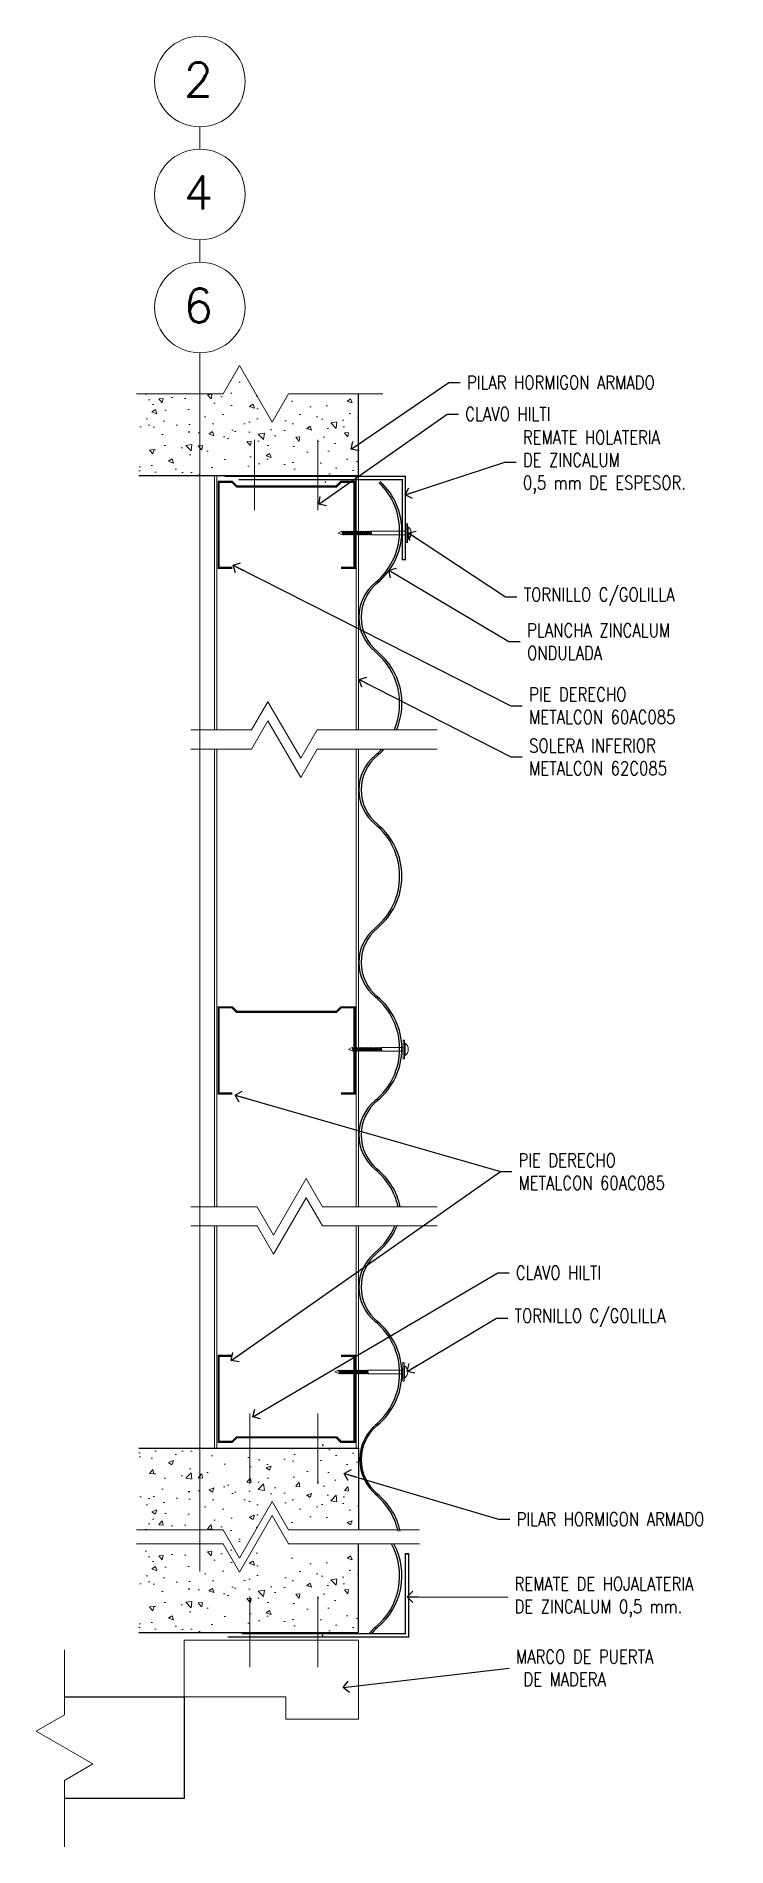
# Model space of a CAD drawing. Header units: metres. Extents: x -40 to 265, y 63 to 163.
# Drawn here: x -37.595 to -37.29, y 63.463 to 64.262 of the extents above; entities that cross this region are included whole.
import ezdxf

# ---------------------------------------------------------------- set-up
doc = ezdxf.new("R2010")
doc.units = ezdxf.units.M
doc.header["$LTSCALE"] = 5
doc.header["$MEASUREMENT"] = 0
doc.linetypes.add('CENTER', pattern=[2, 1.25, -0.25, 0.25, -0.25])
doc.layers.get('0').update_dxf_attribs({"color": 30})
doc.layers.add('_AUX', color=210, linetype='Continuous', lineweight=18, plot=False)
for name, color, linetype, lineweight in [('A-ANNO-SYMB', 3, 'Continuous', 18), ('A-ANNO-TEXT', 3, 'Continuous', 18), ('A-DETL-MBND', 3, 'Continuous', 18), ('A-DETL-MCUT', 4, 'Continuous', 25), ('A-DETL-PATT', 8, 'Continuous', 18)]:
    doc.layers.add(name, color=color, linetype=linetype, lineweight=lineweight)
doc.styles.add('E-ROMANS', font='romans.shx', dxfattribs={"width": 0.8})
doc.dimstyles.new('E-0001_ARW_18', dxfattribs={"dimscale": 0.001, "dimtxt": 1.8, "dimasz": 1.8, "dimexe": 0.9, "dimexo": 0.6, "dimgap": 0.9, "dimtad": 0, "dimdec": 0, "dimlfac": 1000, "dimzin": 0, "dimdsep": 46, "dimtxsty": 'E-ROMANS', "dimblk": 'OPEN90', "dimcen": 0.9, "dimclrd": 256, "dimclre": 256, "dimclrt": 256, "dimadec": 0, "dimazin": 0, "dimtfac": 1, "dimtdec": 0, "dimtmove": 1, "dimatfit": 3, "dimldrblk": 'OPEN90', "dimfxl": 1, "dimtfill": 1, "dimtolj": 1, "dimtzin": 0, "dimarcsym": 0})

msp = doc.modelspace()

# ---------------------------------------------------------------- texts
at = {"layer": 'A-ANNO-TEXT', "style": 'E-ROMANS'}
for s, p in [('2', (-37.529795, 64.235407)), ('4', (-37.529795, 64.185514)), ('6', (-37.529795, 64.135621))]:
    msp.add_text(s, height=0.015, dxfattribs=at).set_placement(p)
at = {"layer": 'A-ANNO-TEXT', "char_height": 0.006, "attachment_point": 4, "style": 'E-ROMANS'}
for s, insert in [('PILAR HORMIGON ARMADO', (-37.404763, 64.109181)), ('CLAVO HILTI', (-37.405571, 64.09524)), ('REMATE HOLATERIA \\PDE ZINCALUM\\P0,5 mm DE ESPESOR.', (-37.380063, 64.07401)), ('TORNILLO C/GOLILLA', (-37.37972, 64.014574)), ('PLANCHA ZINCALUM\\PONDULADA', (-37.378224, 63.994776)), ('PIE DERECHO\\PMETALCON 60AC085', (-37.377325, 63.966471)), ('SOLERA INFERIOR\\PMETALCON 62C085', (-37.377325, 63.943872)), ('PIE DERECHO\\PMETALCON 60AC085', (-37.382, 63.760769)), ('CLAVO HILTI', (-37.383181, 63.716096)), ('TORNILLO C/GOLILLA', (-37.383752, 63.696107)), ('PILAR HORMIGON ARMADO', (-37.382843, 63.607285)), ('REMATE DE HOJALATERIA\\PDE ZINCALUM 0,5 mm.', (-37.383752, 63.572819)), ('MARCO DE PUERTA\\P DE MADERA', (-37.383126, 63.541553))]:
    msp.add_mtext(s, dxfattribs=dict(at, insert=insert))

# ---------------------------------------------------------------- blocks, each defined once
blk = doc.blocks.new('_Open90')
at = {"color": 0, "linetype": 'ByBlock', "lineweight": -2}
for p, q in [((0, 0), (-1, 0)), ((-0.5, 0.5), (0, 0)), ((0, 0), (-0.5, -0.5))]:
    blk.add_line(p, q, dxfattribs=at)

# ---------------------------------------------------------------- hatches: boundary and pattern name
at = {"layer": 'A-DETL-PATT'}
h = msp.add_hatch(dxfattribs=at)
h.set_pattern_fill('AR-CONC', color=256, scale=0.003, style=0)
h.set_pattern_definition([(310, (1.083767, 129.80096), (0.0215178055, 0.001882564), [0.00225, -0.02475]), (5, (1.083767, 129.80096), (-0.00416254, -0.022565764), [0.0018, -0.0198]), (259.5486, (1.08556, 129.801117), (0.0173552815, -0.020683186), [0.001912206, -0.0210342634]), (313.8158, (1.083767, 129.79496), (0.032017231, 0.00496557), [0.003375, -0.037125]), (263.3644, (1.086435, 129.795374), (0.028039881, -0.029223536), [0.002868309, -0.03155139]), (8.8158, (1.083767, 129.79496), (0.028039858, -0.029223558), [0.0027, -0.0297]), (339, (1.086767, 129.79646), (0.0179072116, 0.0120785667), [0.00225, -0.02475]), (34, (1.086767, 129.79646), (0.00729946, -0.0217545014), [0.0018, -0.0198]), (288.5486, (1.08826, 129.797467), (0.025206679, -0.009675915), [0.001912206, -0.0210342634]), (322.5, (1.083767, 129.8009606), (0.00036479566, -0.0099868156), [0, -0.01956, 0, -0.0201, 0, -0.019875]), (352.5, (1.083767, 129.800961), (0.0078920861, -0.0118323514), [0, -0.01146, 0, -0.01911, 0, -0.007575]), (32.5, (1.077077, 129.8009606), (0.0160146731, 0.00067664615), [0, -0.0075, 0, -0.0234, 0, -0.03105]), (42.5, (1.074077, 129.80096), (0.017495585, -0.0030031495), [0, -0.00975, 0, -0.01554, 0, -0.02205])])
h.paths.add_polyline_path([(-37.452676, 64.10417), (-37.452676, 64.06811), (-37.464426, 64.06811, 0.0008222), (-37.464501, 64.068172), (-37.464552, 64.06811), (-37.549726, 64.06811), (-37.549726, 64.10417), (-37.512379, 64.10417), (-37.505162, 64.11667), (-37.490729, 64.09167), (-37.483512, 64.10417)])
h = msp.add_hatch(dxfattribs=at)
h.set_pattern_fill('AR-CONC', color=256, scale=0.003, style=0)
h.set_pattern_definition([(50, (1.083767, -2.094216), (0.0215178055, -0.001882564), [0.00225, -0.02475]), (355, (1.083767, -2.094216), (-0.00416254, 0.022565764), [0.0018, -0.0198]), (100.4514, (1.08556, -2.094373), (0.0173552815, 0.020683186), [0.001912206, -0.0210342634]), (46.1842, (1.083767, -2.088216), (0.032017231, -0.00496557), [0.003375, -0.037125]), (96.6356, (1.086435, -2.08863), (0.028039881, 0.029223536), [0.002868309, -0.03155139]), (351.1842, (1.083767, -2.088216), (0.028039858, 0.029223558), [0.0027, -0.0297]), (21, (1.086767, -2.089716), (0.0179072116, -0.0120785667), [0.00225, -0.02475]), (326, (1.086767, -2.089716), (0.00729946, 0.0217545014), [0.0018, -0.0198]), (71.4514, (1.08826, -2.090723), (0.025206679, 0.009675915), [0.001912206, -0.0210342634]), (37.5, (1.083767, -2.094216), (0.00036479566, 0.0099868156), [0, -0.01956, 0, -0.0201, 0, -0.019875]), (7.5, (1.083767, -2.094216), (0.0078920861, 0.0118323514), [0, -0.01146, 0, -0.01911, 0, -0.007575]), (327.5, (1.077077, -2.094216), (0.0160146731, -0.00067664615), [0, -0.0075, 0, -0.0234, 0, -0.03105]), (317.5, (1.074077, -2.094216), (0.017495585, 0.0030031495), [0, -0.00975, 0, -0.01554, 0, -0.02205])])
h.paths.add_polyline_path([(-37.452676, 63.602574), (-37.452676, 63.638634), (-37.464426, 63.638634, -0.0008222), (-37.464501, 63.638572), (-37.464552, 63.638634), (-37.549726, 63.638634), (-37.549726, 63.602574), (-37.512379, 63.602574), (-37.505162, 63.590074), (-37.490729, 63.615074), (-37.483512, 63.602574)])
h = msp.add_hatch(dxfattribs=at)
h.set_pattern_fill('AR-CONC', color=256, scale=0.003, style=0)
h.set_pattern_definition([(310, (1.083767, 129.290112), (0.0215178055, 0.001882564), [0.00225, -0.02475]), (5, (1.083767, 129.290112), (-0.00416254, -0.022565764), [0.0018, -0.0198]), (259.5486, (1.08556, 129.290268), (0.0173552815, -0.020683186), [0.001912206, -0.0210342634]), (313.8158, (1.083767, 129.284112), (0.032017231, 0.00496557), [0.003375, -0.037125]), (263.3644, (1.086435, 129.284525), (0.028039881, -0.029223536), [0.002868309, -0.03155139]), (8.8158, (1.083767, 129.28411), (0.028039858, -0.029223558), [0.0027, -0.0297]), (339, (1.086767, 129.285612), (0.0179072116, 0.0120785667), [0.00225, -0.02475]), (34, (1.086767, 129.285612), (0.00729946, -0.0217545014), [0.0018, -0.0198]), (288.5486, (1.08826, 129.286618), (0.025206679, -0.009675915), [0.001912206, -0.0210342634]), (322.5, (1.083767, 129.2901116), (0.00036479566, -0.0099868156), [0, -0.01956, 0, -0.0201, 0, -0.019875]), (352.5, (1.083767, 129.290112), (0.0078920861, -0.0118323514), [0, -0.01146, 0, -0.01911, 0, -0.007575]), (32.5, (1.077077, 129.2901116), (0.0160146731, 0.00067664615), [0, -0.0075, 0, -0.0234, 0, -0.03105]), (42.5, (1.074077, 129.290112), (0.017495585, -0.0030031495), [0, -0.00975, 0, -0.01554, 0, -0.02205])])
h.paths.add_polyline_path([(-37.452676, 63.593321), (-37.452676, 63.557261), (-37.464426, 63.557261, 0.0008222), (-37.464501, 63.557323), (-37.464552, 63.557261), (-37.549726, 63.557261), (-37.549726, 63.593321), (-37.512379, 63.593321), (-37.505162, 63.605821), (-37.490729, 63.580821), (-37.483512, 63.593321)])

# ---------------------------------------------------------------- linework, layer by layer
at = {"layer": '_AUX'}
for points in [[(-37.484676, 63.553913), (-37.484676, 63.553913), (-37.529676, 63.553913), (-37.529676, 63.528913), (-37.484676, 63.528913)], [(-37.484676, 63.528913), (-37.484676, 63.518913), (-37.452676, 63.518913), (-37.452676, 63.553913), (-37.484676, 63.553913)]]:
    msp.add_lwpolyline(points, dxfattribs=at)
at = {"layer": 'A-ANNO-SYMB', "linetype": 'CENTER'}
for p, q in [((-37.522676, 64.222085), (-37.522676, 64.212192)), ((-37.522676, 64.172192), (-37.522676, 64.162299)), ((-37.522676, 64.122299), (-37.522676, 63.584175))]:
    msp.add_line(p, q, dxfattribs=at)
at = {"layer": 'A-ANNO-SYMB'}
for p, q in [((-37.499842, 63.955744), (-37.492625, 63.968244)), ((-37.492625, 63.968244), (-37.478191, 63.943244)), ((-37.499842, 63.947234), (-37.492625, 63.959734)), ((-37.492625, 63.959734), (-37.478191, 63.934734)), ((-37.526711, 63.955744), (-37.499842, 63.955744)), ((-37.478191, 63.943244), (-37.470975, 63.955744)), ((-37.470975, 63.955744), (-37.417989, 63.955744)), ((-37.526711, 63.947234), (-37.499842, 63.947234)), ((-37.478191, 63.934734), (-37.470975, 63.947234)), ((-37.470975, 63.947234), (-37.417989, 63.947234)), ((-37.490156, 63.732753), (-37.475723, 63.757753)), ((-37.475723, 63.757753), (-37.468506, 63.745253)), ((-37.490156, 63.724244), (-37.475723, 63.749244)), ((-37.475723, 63.749244), (-37.468506, 63.736744)), ((-37.526711, 63.745253), (-37.497373, 63.745253)), ((-37.497373, 63.745253), (-37.490156, 63.732753)), ((-37.468506, 63.745253), (-37.417989, 63.745253)), ((-37.526711, 63.736744), (-37.497373, 63.736744)), ((-37.497373, 63.736744), (-37.490156, 63.724244)), ((-37.468506, 63.736744), (-37.417989, 63.736744)), ((-37.505162, 63.590074), (-37.490729, 63.615074)), ((-37.490729, 63.615074), (-37.483512, 63.602574)), ((-37.505162, 63.583934), (-37.490729, 63.608934)), ((-37.490729, 63.608934), (-37.483512, 63.596434)), ((-37.550711, 63.602574), (-37.512379, 63.602574)), ((-37.512379, 63.602574), (-37.505162, 63.590074)), ((-37.483512, 63.602574), (-37.425687, 63.602574)), ((-37.550711, 63.596434), (-37.512379, 63.596434)), ((-37.512379, 63.596434), (-37.505162, 63.583934)), ((-37.483512, 63.596434), (-37.425687, 63.596434)), ((-37.582469, 63.520833), (-37.582469, 63.549665)), ((-37.594969, 63.513616), (-37.582469, 63.520833)), ((-37.569969, 63.499183), (-37.594969, 63.513616)), ((-37.582469, 63.491966), (-37.569969, 63.499183)), ((-37.582469, 63.462627), (-37.582469, 63.491966))]:
    msp.add_line(p, q, dxfattribs=at)
for centre in [(-37.522676, 64.242085), (-37.522676, 64.192192), (-37.522676, 64.142299)]:
    msp.add_circle(centre, 0.02, dxfattribs=at)
at = {"layer": 'A-DETL-MBND'}
for p, q in [((-37.512379, 64.10417), (-37.505162, 64.11667)), ((-37.505162, 64.11667), (-37.490729, 64.09167)), ((-37.550711, 64.10417), (-37.512379, 64.10417)), ((-37.490729, 64.09167), (-37.483512, 64.10417)), ((-37.483512, 64.10417), (-37.441989, 64.10417)), ((-37.516249, 63.955744), (-37.516249, 64.06811)), ((-37.515249, 63.955744), (-37.515249, 64.06811)), ((-37.453676, 63.955744), (-37.453676, 64.06811)), ((-37.452676, 63.955744), (-37.452676, 64.06811)), ((-37.431608, 64.046798), (-37.431059, 64.046798)), ((-37.431608, 64.043502), (-37.447197, 64.043502)), ((-37.446812, 64.041854), (-37.431608, 64.041854)), ((-37.431608, 64.038558), (-37.431059, 64.038558)), ((-37.431059, 64.043502), (-37.430784, 64.043502)), ((-37.431059, 64.041854), (-37.430784, 64.041854)), ((-37.516249, 63.947234), (-37.516249, 63.745253)), ((-37.515249, 63.947234), (-37.515249, 63.745253)), ((-37.453676, 63.947234), (-37.453676, 63.745253)), ((-37.452676, 63.947234), (-37.452676, 63.745253)), ((-37.432891, 63.815539), (-37.442614, 63.815539)), ((-37.442229, 63.813891), (-37.432891, 63.813891)), ((-37.432891, 63.818835), (-37.432342, 63.818835)), ((-37.432342, 63.815539), (-37.432067, 63.815539)), ((-37.432342, 63.813891), (-37.432067, 63.813891)), ((-37.432891, 63.810595), (-37.432342, 63.810595)), ((-37.516249, 63.736744), (-37.516249, 63.638634)), ((-37.515249, 63.736744), (-37.515249, 63.638634)), ((-37.453676, 63.736744), (-37.453676, 63.638634)), ((-37.452676, 63.736744), (-37.452676, 63.638634)), ((-37.433103, 63.673131), (-37.448693, 63.673131)), ((-37.448307, 63.671483), (-37.433103, 63.671483)), ((-37.433103, 63.676427), (-37.432554, 63.676427)), ((-37.432554, 63.673131), (-37.432279, 63.673131)), ((-37.432554, 63.671483), (-37.432279, 63.671483)), ((-37.433103, 63.668187), (-37.432554, 63.668187))]:
    msp.add_line(p, q, dxfattribs=at)
at = {"layer": 'A-DETL-MBND', "linetype": 'CENTER'}
for p, q in [((-37.498633, 64.052771), (-37.498633, 64.083922)), ((-37.470574, 64.052771), (-37.470574, 64.083922)), ((-37.500577, 63.653973), (-37.500577, 63.622823)), ((-37.470574, 63.653973), (-37.470574, 63.622823)), ((-37.500577, 63.541922), (-37.500577, 63.573073)), ((-37.470574, 63.541922), (-37.470574, 63.573073))]:
    msp.add_line(p, q, dxfattribs=at)
at = {"layer": 'A-DETL-MBND'}
for points in [[(-37.431608, 64.046798), (-37.431608, 64.038558)], [(-37.431059, 64.046798), (-37.431059, 64.038558)], [(-37.430784, 64.045425), (-37.430784, 64.039932)], [(-37.459979, 64.043502), (-37.461651, 64.042672)], [(-37.459594, 64.041854), (-37.461651, 64.042672)], [(-37.459478, 64.043076), (-37.459979, 64.043502)], [(-37.459594, 64.041854), (-37.459979, 64.043502)], [(-37.459594, 64.041854), (-37.45929, 64.042269)], [(-37.45887, 64.043076), (-37.459371, 64.043502), (-37.459478, 64.043076)], [(-37.45929, 64.042269), (-37.459478, 64.043076)], [(-37.458985, 64.041854), (-37.459371, 64.043502)], [(-37.458985, 64.041854), (-37.45929, 64.042269)], [(-37.458985, 64.041854), (-37.458681, 64.042269)], [(-37.458261, 64.043076), (-37.458762, 64.043502), (-37.45887, 64.043076)], [(-37.458681, 64.042269), (-37.45887, 64.043076)], [(-37.458377, 64.041854), (-37.458762, 64.043502)], [(-37.458377, 64.041854), (-37.458681, 64.042269)], [(-37.458377, 64.041854), (-37.458072, 64.042269)], [(-37.457652, 64.043076), (-37.458153, 64.043502), (-37.458261, 64.043076)], [(-37.458072, 64.042269), (-37.458261, 64.043076)], [(-37.457768, 64.041854), (-37.458153, 64.043502)], [(-37.457768, 64.041854), (-37.458072, 64.042269)], [(-37.457768, 64.041854), (-37.457464, 64.042269)], [(-37.457044, 64.043076), (-37.457545, 64.043502), (-37.457652, 64.043076)], [(-37.457464, 64.042269), (-37.457652, 64.043076)], [(-37.457159, 64.041854), (-37.457545, 64.043502)], [(-37.457159, 64.041854), (-37.457464, 64.042269)], [(-37.457159, 64.041854), (-37.456855, 64.042269)], [(-37.456435, 64.043076), (-37.456936, 64.043502), (-37.457044, 64.043076)], [(-37.456855, 64.042269), (-37.457044, 64.043076)], [(-37.456551, 64.041854), (-37.456936, 64.043502)], [(-37.456551, 64.041854), (-37.456855, 64.042269)], [(-37.456551, 64.041854), (-37.456246, 64.042269)], [(-37.455826, 64.043076), (-37.456327, 64.043502), (-37.456435, 64.043076)], [(-37.456246, 64.042269), (-37.456435, 64.043076)], [(-37.455942, 64.041854), (-37.456327, 64.043502)], [(-37.455657, 64.042242), (-37.455942, 64.041854), (-37.456327, 64.043502)], [(-37.455942, 64.041854), (-37.456246, 64.042269)], [(-37.455942, 64.041854), (-37.456246, 64.042269)], [(-37.455942, 64.041854), (-37.455638, 64.042269)], [(-37.455657, 64.04345), (-37.455719, 64.043502), (-37.455826, 64.043076)], [(-37.455218, 64.043076), (-37.455719, 64.043502), (-37.455826, 64.043076)], [(-37.455638, 64.042269), (-37.455826, 64.043076)], [(-37.455657, 64.042353), (-37.455826, 64.043076)], [(-37.455719, 64.043502), (-37.455657, 64.04324)], [(-37.455333, 64.041854), (-37.455719, 64.043502)], [(-37.455333, 64.041854), (-37.455638, 64.042269)], [(-37.455333, 64.041854), (-37.455029, 64.042269)], [(-37.454609, 64.043076), (-37.45511, 64.043502), (-37.455218, 64.043076)], [(-37.455029, 64.042269), (-37.455218, 64.043076)], [(-37.454725, 64.041854), (-37.45511, 64.043502)], [(-37.454725, 64.041854), (-37.455029, 64.042269)], [(-37.454725, 64.041854), (-37.45442, 64.042269)], [(-37.454, 64.043076), (-37.454501, 64.043502), (-37.454609, 64.043076)], [(-37.45442, 64.042269), (-37.454609, 64.043076)], [(-37.453893, 64.043502), (-37.453507, 64.041854), (-37.453812, 64.042269), (-37.454116, 64.041854), (-37.454501, 64.043502)], [(-37.454116, 64.041854), (-37.45442, 64.042269)], [(-37.453392, 64.043076), (-37.453893, 64.043502), (-37.454, 64.043076)], [(-37.453812, 64.042269), (-37.454, 64.043076)], [(-37.453507, 64.041854), (-37.453203, 64.042269)], [(-37.452783, 64.043076), (-37.453284, 64.043502), (-37.453392, 64.043076)], [(-37.453203, 64.042269), (-37.453392, 64.043076)], [(-37.452899, 64.041854), (-37.453284, 64.043502)], [(-37.452899, 64.041854), (-37.453203, 64.042269)], [(-37.452899, 64.041854), (-37.452594, 64.042269)], [(-37.452174, 64.043076), (-37.452675, 64.043502), (-37.452783, 64.043076)], [(-37.452594, 64.042269), (-37.452783, 64.043076)], [(-37.45229, 64.041854), (-37.452675, 64.043502)], [(-37.45229, 64.041854), (-37.452594, 64.042269)], [(-37.45229, 64.041854), (-37.451986, 64.042269)], [(-37.451566, 64.043076), (-37.452067, 64.043502), (-37.452174, 64.043076)], [(-37.451986, 64.042269), (-37.452174, 64.043076)], [(-37.451681, 64.041854), (-37.452067, 64.043502)], [(-37.451681, 64.041854), (-37.451986, 64.042269)], [(-37.451681, 64.041854), (-37.451377, 64.042269)], [(-37.450957, 64.043076), (-37.451458, 64.043502), (-37.451566, 64.043076)], [(-37.451377, 64.042269), (-37.451566, 64.043076)], [(-37.451073, 64.041854), (-37.451458, 64.043502)], [(-37.451073, 64.041854), (-37.451377, 64.042269)], [(-37.451073, 64.041854), (-37.450768, 64.042269)], [(-37.450348, 64.043076), (-37.450849, 64.043502), (-37.450957, 64.043076)], [(-37.450768, 64.042269), (-37.450957, 64.043076)], [(-37.450464, 64.041854), (-37.450849, 64.043502)], [(-37.450464, 64.041854), (-37.450768, 64.042269)], [(-37.450464, 64.041854), (-37.45016, 64.042269)], [(-37.44974, 64.043076), (-37.450241, 64.043502), (-37.450348, 64.043076)], [(-37.45016, 64.042269), (-37.450348, 64.043076)], [(-37.449855, 64.041854), (-37.450241, 64.043502)], [(-37.449855, 64.041854), (-37.45016, 64.042269)], [(-37.449855, 64.041854), (-37.449551, 64.042269)], [(-37.449131, 64.043076), (-37.449632, 64.043502), (-37.44974, 64.043076)], [(-37.449551, 64.042269), (-37.44974, 64.043076)], [(-37.449247, 64.041854), (-37.449632, 64.043502)], [(-37.449247, 64.041854), (-37.449551, 64.042269)], [(-37.449247, 64.041854), (-37.448942, 64.042269)], [(-37.448522, 64.043076), (-37.449023, 64.043502), (-37.449131, 64.043076)], [(-37.448942, 64.042269), (-37.449131, 64.043076)], [(-37.448638, 64.041854), (-37.449023, 64.043502)], [(-37.448638, 64.041854), (-37.448942, 64.042269)], [(-37.448638, 64.041854), (-37.448334, 64.042269)], [(-37.447914, 64.043076), (-37.448415, 64.043502), (-37.448522, 64.043076)], [(-37.448334, 64.042269), (-37.448522, 64.043076)], [(-37.448029, 64.041854), (-37.448415, 64.043502)], [(-37.448029, 64.041854), (-37.448334, 64.042269)], [(-37.448029, 64.041854), (-37.447725, 64.042269)], [(-37.447305, 64.043076), (-37.447806, 64.043502), (-37.447914, 64.043076)], [(-37.447725, 64.042269), (-37.447914, 64.043076)], [(-37.447197, 64.043502), (-37.447305, 64.043076), (-37.447116, 64.042269), (-37.447421, 64.041854), (-37.447806, 64.043502)], [(-37.447421, 64.041854), (-37.447725, 64.042269)], [(-37.446812, 64.041854), (-37.447197, 64.043502)], [(-37.446812, 64.041854), (-37.447116, 64.042269)], [(-37.455396, 63.815539), (-37.457067, 63.814709)], [(-37.45501, 63.813891), (-37.457067, 63.814709)], [(-37.454895, 63.815113), (-37.455396, 63.815539)], [(-37.45501, 63.813891), (-37.455396, 63.815539)], [(-37.45501, 63.813891), (-37.454706, 63.814306)], [(-37.454286, 63.815113), (-37.454787, 63.815539), (-37.454895, 63.815113)], [(-37.454706, 63.814306), (-37.454895, 63.815113)], [(-37.454402, 63.813891), (-37.454787, 63.815539)], [(-37.454402, 63.813891), (-37.454706, 63.814306)], [(-37.454402, 63.813891), (-37.454097, 63.814306)], [(-37.453677, 63.815113), (-37.454178, 63.815539), (-37.454286, 63.815113)], [(-37.454097, 63.814306), (-37.454286, 63.815113)], [(-37.453793, 63.813891), (-37.454178, 63.815539)], [(-37.453793, 63.813891), (-37.454097, 63.814306)], [(-37.453793, 63.813891), (-37.453489, 63.814306)], [(-37.453069, 63.815113), (-37.45357, 63.815539), (-37.453677, 63.815113)], [(-37.453489, 63.814306), (-37.453677, 63.815113)], [(-37.453184, 63.813891), (-37.45357, 63.815539)], [(-37.453184, 63.813891), (-37.453489, 63.814306)], [(-37.453184, 63.813891), (-37.45288, 63.814306)], [(-37.45246, 63.815113), (-37.452961, 63.815539), (-37.453069, 63.815113)], [(-37.45288, 63.814306), (-37.453069, 63.815113)], [(-37.452576, 63.813891), (-37.452961, 63.815539)], [(-37.452576, 63.813891), (-37.45288, 63.814306)], [(-37.452576, 63.813891), (-37.452272, 63.814306)], [(-37.451851, 63.815113), (-37.452352, 63.815539), (-37.45246, 63.815113)], [(-37.452272, 63.814306), (-37.45246, 63.815113)], [(-37.451967, 63.813891), (-37.452352, 63.815539)], [(-37.451967, 63.813891), (-37.452272, 63.814306)], [(-37.451967, 63.813891), (-37.451663, 63.814306)], [(-37.451243, 63.815113), (-37.451744, 63.815539), (-37.451851, 63.815113)], [(-37.451663, 63.814306), (-37.451851, 63.815113)], [(-37.451359, 63.813891), (-37.451744, 63.815539)], [(-37.451074, 63.814279), (-37.451359, 63.813891), (-37.451744, 63.815539)], [(-37.451359, 63.813891), (-37.451663, 63.814306)], [(-37.451359, 63.813891), (-37.451663, 63.814306)], [(-37.451359, 63.813891), (-37.451054, 63.814306)], [(-37.451074, 63.815487), (-37.451135, 63.815539), (-37.451243, 63.815113)], [(-37.450634, 63.815113), (-37.451135, 63.815539), (-37.451243, 63.815113)], [(-37.451054, 63.814306), (-37.451243, 63.815113)], [(-37.451074, 63.81439), (-37.451243, 63.815113)], [(-37.451135, 63.815539), (-37.451074, 63.815277)], [(-37.45075, 63.813891), (-37.451135, 63.815539)], [(-37.45075, 63.813891), (-37.451054, 63.814306)], [(-37.45075, 63.813891), (-37.450446, 63.814306)], [(-37.450025, 63.815113), (-37.450526, 63.815539), (-37.450634, 63.815113)], [(-37.450446, 63.814306), (-37.450634, 63.815113)], [(-37.450141, 63.813891), (-37.450526, 63.815539)], [(-37.450141, 63.813891), (-37.450446, 63.814306)], [(-37.450141, 63.813891), (-37.449837, 63.814306)], [(-37.449417, 63.815113), (-37.449918, 63.815539), (-37.450025, 63.815113)], [(-37.449837, 63.814306), (-37.450025, 63.815113)], [(-37.449309, 63.815539), (-37.448924, 63.813891), (-37.449228, 63.814306), (-37.449533, 63.813891), (-37.449918, 63.815539)], [(-37.449533, 63.813891), (-37.449837, 63.814306)], [(-37.448808, 63.815113), (-37.449309, 63.815539), (-37.449417, 63.815113)], [(-37.449228, 63.814306), (-37.449417, 63.815113)], [(-37.448924, 63.813891), (-37.44862, 63.814306)], [(-37.448199, 63.815113), (-37.4487, 63.815539), (-37.448808, 63.815113)], [(-37.44862, 63.814306), (-37.448808, 63.815113)], [(-37.448315, 63.813891), (-37.4487, 63.815539)], [(-37.448315, 63.813891), (-37.44862, 63.814306)], [(-37.448315, 63.813891), (-37.448011, 63.814306)], [(-37.447591, 63.815113), (-37.448092, 63.815539), (-37.448199, 63.815113)], [(-37.448011, 63.814306), (-37.448199, 63.815113)], [(-37.447707, 63.813891), (-37.448092, 63.815539)], [(-37.447707, 63.813891), (-37.448011, 63.814306)], [(-37.447707, 63.813891), (-37.447402, 63.814306)], [(-37.446982, 63.815113), (-37.447483, 63.815539), (-37.447591, 63.815113)], [(-37.447402, 63.814306), (-37.447591, 63.815113)], [(-37.447098, 63.813891), (-37.447483, 63.815539)], [(-37.447098, 63.813891), (-37.447402, 63.814306)], [(-37.447098, 63.813891), (-37.446794, 63.814306)], [(-37.446373, 63.815113), (-37.446874, 63.815539), (-37.446982, 63.815113)], [(-37.446794, 63.814306), (-37.446982, 63.815113)], [(-37.446489, 63.813891), (-37.446874, 63.815539)], [(-37.446489, 63.813891), (-37.446794, 63.814306)], [(-37.446489, 63.813891), (-37.446185, 63.814306)], [(-37.445765, 63.815113), (-37.446266, 63.815539), (-37.446373, 63.815113)], [(-37.446185, 63.814306), (-37.446373, 63.815113)], [(-37.445881, 63.813891), (-37.446266, 63.815539)], [(-37.445881, 63.813891), (-37.446185, 63.814306)], [(-37.445881, 63.813891), (-37.445576, 63.814306)], [(-37.445156, 63.815113), (-37.445657, 63.815539), (-37.445765, 63.815113)], [(-37.445576, 63.814306), (-37.445765, 63.815113)], [(-37.445272, 63.813891), (-37.445657, 63.815539)], [(-37.445272, 63.813891), (-37.445576, 63.814306)], [(-37.445272, 63.813891), (-37.444968, 63.814306)], [(-37.444547, 63.815113), (-37.445048, 63.815539), (-37.445156, 63.815113)], [(-37.444968, 63.814306), (-37.445156, 63.815113)], [(-37.444663, 63.813891), (-37.445048, 63.815539)], [(-37.444663, 63.813891), (-37.444968, 63.814306)], [(-37.444663, 63.813891), (-37.444359, 63.814306)], [(-37.443939, 63.815113), (-37.44444, 63.815539), (-37.444547, 63.815113)], [(-37.444359, 63.814306), (-37.444547, 63.815113)], [(-37.444055, 63.813891), (-37.44444, 63.815539)], [(-37.444055, 63.813891), (-37.444359, 63.814306)], [(-37.444055, 63.813891), (-37.44375, 63.814306)], [(-37.44333, 63.815113), (-37.443831, 63.815539), (-37.443939, 63.815113)], [(-37.44375, 63.814306), (-37.443939, 63.815113)], [(-37.443446, 63.813891), (-37.443831, 63.815539)], [(-37.443446, 63.813891), (-37.44375, 63.814306)], [(-37.443446, 63.813891), (-37.443142, 63.814306)], [(-37.442721, 63.815113), (-37.443222, 63.815539), (-37.44333, 63.815113)], [(-37.443142, 63.814306), (-37.44333, 63.815113)], [(-37.442614, 63.815539), (-37.442721, 63.815113), (-37.442533, 63.814306), (-37.442837, 63.813891), (-37.443222, 63.815539)], [(-37.442837, 63.813891), (-37.443142, 63.814306)], [(-37.442229, 63.813891), (-37.442614, 63.815539)], [(-37.442229, 63.813891), (-37.442533, 63.814306)], [(-37.432891, 63.818835), (-37.432891, 63.810595)], [(-37.432342, 63.818835), (-37.432342, 63.810595)], [(-37.432067, 63.817462), (-37.432067, 63.811968)], [(-37.461475, 63.673131), (-37.463146, 63.672301)], [(-37.461089, 63.671483), (-37.463146, 63.672301)], [(-37.461089, 63.671483), (-37.461475, 63.673131)], [(-37.460974, 63.672705), (-37.461475, 63.673131)], [(-37.461089, 63.671483), (-37.460785, 63.671898)], [(-37.460365, 63.672705), (-37.460866, 63.673131), (-37.460974, 63.672705)], [(-37.460785, 63.671898), (-37.460974, 63.672705)], [(-37.460481, 63.671483), (-37.460866, 63.673131)], [(-37.460481, 63.671483), (-37.460785, 63.671898)], [(-37.460481, 63.671483), (-37.460176, 63.671898)], [(-37.459756, 63.672705), (-37.460257, 63.673131), (-37.460365, 63.672705)], [(-37.460176, 63.671898), (-37.460365, 63.672705)], [(-37.459872, 63.671483), (-37.460257, 63.673131)], [(-37.459872, 63.671483), (-37.460176, 63.671898)], [(-37.459872, 63.671483), (-37.459568, 63.671898)], [(-37.459148, 63.672705), (-37.459649, 63.673131), (-37.459756, 63.672705)], [(-37.459568, 63.671898), (-37.459756, 63.672705)], [(-37.459263, 63.671483), (-37.459649, 63.673131)], [(-37.459263, 63.671483), (-37.459568, 63.671898)], [(-37.459263, 63.671483), (-37.458959, 63.671898)], [(-37.458539, 63.672705), (-37.45904, 63.673131), (-37.459148, 63.672705)], [(-37.458959, 63.671898), (-37.459148, 63.672705)], [(-37.458655, 63.671483), (-37.45904, 63.673131)], [(-37.458655, 63.671483), (-37.458959, 63.671898)], [(-37.458655, 63.671483), (-37.45835, 63.671898)], [(-37.45793, 63.672705), (-37.458431, 63.673131), (-37.458539, 63.672705)], [(-37.45835, 63.671898), (-37.458539, 63.672705)], [(-37.458046, 63.671483), (-37.458431, 63.673131)], [(-37.458046, 63.671483), (-37.45835, 63.671898)], [(-37.458046, 63.671483), (-37.457742, 63.671898)], [(-37.457322, 63.672705), (-37.457823, 63.673131), (-37.45793, 63.672705)], [(-37.457742, 63.671898), (-37.45793, 63.672705)], [(-37.457153, 63.671871), (-37.457437, 63.671483), (-37.457823, 63.673131)], [(-37.457437, 63.671483), (-37.457823, 63.673131)], [(-37.457437, 63.671483), (-37.457742, 63.671898)], [(-37.457437, 63.671483), (-37.457742, 63.671898)], [(-37.457437, 63.671483), (-37.457133, 63.671898)], [(-37.456713, 63.672705), (-37.457214, 63.673131), (-37.457322, 63.672705)], [(-37.457153, 63.673079), (-37.457214, 63.673131), (-37.457322, 63.672705)], [(-37.457153, 63.671982), (-37.457322, 63.672705)], [(-37.457133, 63.671898), (-37.457322, 63.672705)], [(-37.456829, 63.671483), (-37.457214, 63.673131)], [(-37.457214, 63.673131), (-37.457153, 63.672869)], [(-37.456829, 63.671483), (-37.457133, 63.671898)], [(-37.456829, 63.671483), (-37.456524, 63.671898)], [(-37.456104, 63.672705), (-37.456605, 63.673131), (-37.456713, 63.672705)], [(-37.456524, 63.671898), (-37.456713, 63.672705)], [(-37.45622, 63.671483), (-37.456605, 63.673131)], [(-37.45622, 63.671483), (-37.456524, 63.671898)], [(-37.45622, 63.671483), (-37.455916, 63.671898)], [(-37.455496, 63.672705), (-37.455997, 63.673131), (-37.456104, 63.672705)], [(-37.455916, 63.671898), (-37.456104, 63.672705)], [(-37.455388, 63.673131), (-37.455003, 63.671483), (-37.455307, 63.671898), (-37.455611, 63.671483), (-37.455997, 63.673131)], [(-37.455611, 63.671483), (-37.455916, 63.671898)], [(-37.454887, 63.672705), (-37.455388, 63.673131), (-37.455496, 63.672705)], [(-37.455307, 63.671898), (-37.455496, 63.672705)], [(-37.455003, 63.671483), (-37.454698, 63.671898)], [(-37.454278, 63.672705), (-37.454779, 63.673131), (-37.454887, 63.672705)], [(-37.454698, 63.671898), (-37.454887, 63.672705)], [(-37.454394, 63.671483), (-37.454779, 63.673131)], [(-37.454394, 63.671483), (-37.454698, 63.671898)], [(-37.454394, 63.671483), (-37.45409, 63.671898)], [(-37.45367, 63.672705), (-37.454171, 63.673131), (-37.454278, 63.672705)], [(-37.45409, 63.671898), (-37.454278, 63.672705)], [(-37.453785, 63.671483), (-37.454171, 63.673131)], [(-37.453785, 63.671483), (-37.45409, 63.671898)], [(-37.453785, 63.671483), (-37.453481, 63.671898)], [(-37.453061, 63.672705), (-37.453562, 63.673131), (-37.45367, 63.672705)], [(-37.453481, 63.671898), (-37.45367, 63.672705)], [(-37.453177, 63.671483), (-37.453562, 63.673131)], [(-37.453177, 63.671483), (-37.453481, 63.671898)], [(-37.453177, 63.671483), (-37.452872, 63.671898)], [(-37.452452, 63.672705), (-37.452953, 63.673131), (-37.453061, 63.672705)], [(-37.452872, 63.671898), (-37.453061, 63.672705)], [(-37.452568, 63.671483), (-37.452953, 63.673131)], [(-37.452568, 63.671483), (-37.452872, 63.671898)], [(-37.452568, 63.671483), (-37.452264, 63.671898)], [(-37.451844, 63.672705), (-37.452345, 63.673131), (-37.452452, 63.672705)], [(-37.452264, 63.671898), (-37.452452, 63.672705)], [(-37.451959, 63.671483), (-37.452345, 63.673131)], [(-37.451959, 63.671483), (-37.452264, 63.671898)], [(-37.451959, 63.671483), (-37.451655, 63.671898)], [(-37.451235, 63.672705), (-37.451736, 63.673131), (-37.451844, 63.672705)], [(-37.451655, 63.671898), (-37.451844, 63.672705)], [(-37.451351, 63.671483), (-37.451736, 63.673131)], [(-37.451351, 63.671483), (-37.451655, 63.671898)], [(-37.451351, 63.671483), (-37.451046, 63.671898)], [(-37.450626, 63.672705), (-37.451127, 63.673131), (-37.451235, 63.672705)], [(-37.451046, 63.671898), (-37.451235, 63.672705)], [(-37.450742, 63.671483), (-37.451127, 63.673131)], [(-37.450742, 63.671483), (-37.451046, 63.671898)], [(-37.450742, 63.671483), (-37.450438, 63.671898)], [(-37.450018, 63.672705), (-37.450519, 63.673131), (-37.450626, 63.672705)], [(-37.450438, 63.671898), (-37.450626, 63.672705)], [(-37.450133, 63.671483), (-37.450519, 63.673131)], [(-37.450133, 63.671483), (-37.450438, 63.671898)], [(-37.450133, 63.671483), (-37.449829, 63.671898)], [(-37.449409, 63.672705), (-37.44991, 63.673131), (-37.450018, 63.672705)], [(-37.449829, 63.671898), (-37.450018, 63.672705)], [(-37.449525, 63.671483), (-37.44991, 63.673131)], [(-37.449525, 63.671483), (-37.449829, 63.671898)], [(-37.449525, 63.671483), (-37.44922, 63.671898)], [(-37.4488, 63.672705), (-37.449301, 63.673131), (-37.449409, 63.672705)], [(-37.44922, 63.671898), (-37.449409, 63.672705)], [(-37.448693, 63.673131), (-37.4488, 63.672705), (-37.448612, 63.671898), (-37.448916, 63.671483), (-37.449301, 63.673131)], [(-37.448916, 63.671483), (-37.44922, 63.671898)], [(-37.448307, 63.671483), (-37.448693, 63.673131)], [(-37.448307, 63.671483), (-37.448612, 63.671898)], [(-37.433103, 63.676427), (-37.433103, 63.668187)], [(-37.432554, 63.676427), (-37.432554, 63.668187)], [(-37.432279, 63.675054), (-37.432279, 63.669561)]]:
    msp.add_lwpolyline(points, dxfattribs=at)
for centre in [(-37.432844, 64.042678), (-37.434127, 63.814715), (-37.434339, 63.672307)]:
    msp.add_arc(centre, 0.003433, 306.869898, 53.130102, dxfattribs=at)
at = {"layer": 'A-DETL-MCUT'}
for p, q in [((-37.452676, 64.06811), (-37.452676, 64.104021)), ((-37.549726, 64.06811), (-37.452676, 64.06811)), ((-37.467094, 64.065475), (-37.46757, 64.064982)), ((-37.549726, 63.638634), (-37.452676, 63.638634)), ((-37.468722, 63.640207), (-37.468313, 63.639709)), ((-37.452676, 63.638634), (-37.452676, 63.602724)), ((-37.452676, 63.557261), (-37.452676, 63.596434)), ((-37.549726, 63.557261), (-37.452676, 63.557261)), ((-37.468722, 63.555688), (-37.468313, 63.556187))]:
    msp.add_line(p, q, dxfattribs=at)
for points, const_width in [([(-37.460403, 64.027292), (-37.454403, 64.027292), (-37.454403, 64.065292), (-37.460403, 64.065292), (-37.462348, 64.063316), (-37.495403, 64.063316), (-37.506459, 64.063316), (-37.508403, 64.065292), (-37.514403, 64.065292), (-37.514403, 64.027292), (-37.508403, 64.027292)], 0.001), ([(-37.505569, 64.066279), (-37.43334, 64.066279), (-37.43334, 64.030999), (-37.431927, 64.030999), (-37.431927, 64.06769), (-37.511823, 64.06769)], 0.0006), ([(-37.460403, 63.795293), (-37.454403, 63.795293), (-37.454403, 63.833293), (-37.460403, 63.833293), (-37.462348, 63.831317), (-37.495403, 63.831317), (-37.506459, 63.831317), (-37.508403, 63.833293), (-37.514403, 63.833293), (-37.514403, 63.795293), (-37.508403, 63.795293)], 0.001), ([(-37.460403, 63.679453), (-37.454403, 63.679453), (-37.454403, 63.641453), (-37.460403, 63.641453), (-37.462348, 63.643429), (-37.495403, 63.643429), (-37.506459, 63.643429), (-37.508403, 63.641453), (-37.514403, 63.641453), (-37.514403, 63.679453), (-37.508403, 63.679453)], 0.001), ([(-37.504211, 63.556701), (-37.431982, 63.556701), (-37.431982, 63.591981), (-37.43057, 63.591981), (-37.43057, 63.55529), (-37.510466, 63.55529)], 0.0006)]:
    msp.add_lwpolyline(points, dxfattribs=dict(at, const_width=const_width))
msp.add_lwpolyline([(-37.582469, 63.528913), (-37.529676, 63.528913), (-37.529676, 63.483913), (-37.582469, 63.483913)], dxfattribs=at)
for centre, radius, start, end in [((-37.464149, 64.043621), 0.029661, 309.424063, 46.067328), ((-37.463149, 64.043621), 0.029661, 309.424063, 47.458568), ((-37.432827, 64.005521), 0.019661, 129.424063, 230.575937), ((-37.431827, 64.005521), 0.019661, 129.424063, 230.575937), ((-37.464149, 63.967421), 0.029661, 336.815346, 50.575937), ((-37.463149, 63.967421), 0.029661, 336.815346, 50.575937), ((-37.432827, 63.929321), 0.019661, 129.424063, 230.575937), ((-37.431827, 63.929321), 0.019661, 129.424063, 230.575937), ((-37.464149, 63.967421), 0.029661, 309.424063, 317.110058), ((-37.463149, 63.967421), 0.029661, 309.424063, 317.110058), ((-37.464149, 63.891221), 0.029661, 309.424063, 50.575937), ((-37.463149, 63.891221), 0.029661, 309.424063, 50.575937), ((-37.432827, 63.853121), 0.019661, 129.424063, 230.575937), ((-37.431827, 63.853121), 0.019661, 129.424063, 230.575937), ((-37.464149, 63.815021), 0.029661, 309.424063, 50.575937), ((-37.463149, 63.815021), 0.029661, 309.424063, 50.575937), ((-37.432827, 63.776921), 0.019661, 129.424063, 230.575937), ((-37.431827, 63.776921), 0.019661, 129.424063, 230.575937), ((-37.464149, 63.738821), 0.029661, 12.523843, 50.575937), ((-37.463149, 63.738821), 0.029661, 12.523843, 50.575937), ((-37.464149, 63.747885), 0.029661, 309.424063, 337.937343), ((-37.463149, 63.747885), 0.029661, 309.424063, 337.937343), ((-37.432827, 63.709785), 0.019661, 129.424063, 230.575937), ((-37.431827, 63.709785), 0.019661, 129.424063, 230.575937), ((-37.464149, 63.671685), 0.029661, 309.424063, 50.575937), ((-37.463149, 63.671685), 0.029661, 309.424063, 50.575937), ((-37.431827, 63.633585), 0.020261, 129.424063, 230.575937), ((-37.431827, 63.633585), 0.019661, 129.424063, 230.575937), ((-37.464149, 63.595485), 0.029661, 12.523843, 50.575937), ((-37.463149, 63.595485), 0.029661, 12.523843, 50.575937), ((-37.464149, 63.582337), 0.029661, 309.424063, 28.377319), ((-37.463149, 63.582337), 0.029661, 309.424063, 28.377319), ((-37.432827, 63.544237), 0.019661, 129.424063, 140.65741), ((-37.431827, 63.544237), 0.019661, 129.424063, 140.65741)]:
    msp.add_arc(centre, radius, start, end, dxfattribs=at)

msp.set_redraw_order([(e.dxf.handle, doc.entitydb.next_handle()) for e in msp.query("TEXT MTEXT ATTDEF DIMENSION ARC_DIMENSION")])  # texts and dimensions are drawn at this point

# ---------------------------------------------------------------- leaders
at = {"layer": 'A-ANNO-SYMB', "annotation_type": 0, "has_hookline": 1, "hookline_direction": 0}
for points, text_width in [([(-37.455885, 64.079711), (-37.412763, 64.109181), (-37.407763, 64.109181)], 0.0928), ([(-37.470229, 64.055394), (-37.413571, 64.09524), (-37.408571, 64.09524)], 0.041371), ([(-37.432037, 64.05952), (-37.388063, 64.07401), (-37.383063, 64.07401)], 0.081829), ([(-37.430636, 64.04282), (-37.38772, 64.014574), (-37.38272, 64.014574)], 0.074743), ([(-37.508058, 64.028461), (-37.385325, 63.966471), (-37.380325, 63.966471)], 0.071314), ([(-37.439337, 64.026361), (-37.386224, 63.994776), (-37.381224, 63.994776)], 0.069486), ([(-37.452307, 63.978006), (-37.385325, 63.943872), (-37.380325, 63.943872)], 0.0672), ([(-37.507087, 63.794549), (-37.39, 63.760769), (-37.385, 63.760769)], 0.071314), ([(-37.49932, 63.652497), (-37.391181, 63.716096), (-37.386181, 63.716096)], 0.041371), ([(-37.431172, 63.672553), (-37.391752, 63.696107), (-37.386752, 63.696107)], 0.074743), ([(-37.458924, 63.627478), (-37.390843, 63.607285), (-37.385843, 63.607285)], 0.0928), ([(-37.431227, 63.573019), (-37.386752, 63.572819)], 0.088914), ([(-37.459388, 63.532999), (-37.386126, 63.541553)], 0.068571)]:
    msp.add_leader(points, dimstyle='E-0001_ARW_18', override={"dimscale": 1, "dimtxt": 0.06, "dimasz": 0.005, "dimexe": 0.0015, "dimexo": 0.0005, "dimgap": 0.003, "dimtad": 0, "dimtxsty": 'E-ROMANS', "dimcen": 0.5, "dimclrd": 1, "dimclre": 1, "dimclrt": 2, "dimtfac": 0.5, "dimtofl": 0}, dxfattribs=dict(at, text_width=text_width))
at = {"layer": 'A-ANNO-SYMB'}
msp.add_leader([(-37.508824, 63.677372), (-37.39, 63.760769)], dimstyle='E-0001_ARW_18', override={"dimscale": 1, "dimtxt": 0.06, "dimasz": 0.005, "dimexe": 0.0015, "dimexo": 0.0005, "dimgap": 0.003, "dimtad": 0, "dimtxsty": 'E-ROMANS', "dimcen": 0.5, "dimclrd": 1, "dimclre": 1, "dimclrt": 2, "dimtfac": 0.5, "dimtofl": 0}, dxfattribs=at)

doc.saveas('drawing.dxf')
